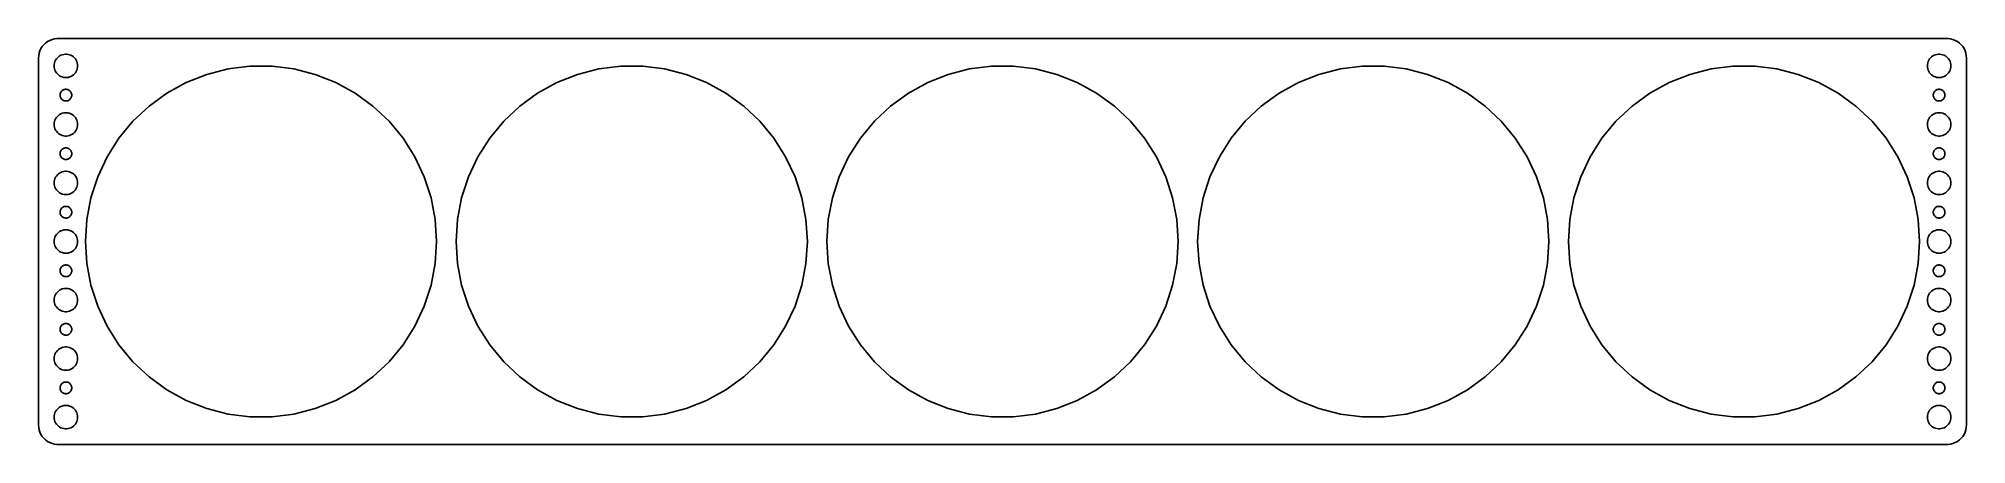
# Model space of a CAD drawing. Header units: metres. Extents: x -247 to 247, y -52 to 52.
import ezdxf

# ---------------------------------------------------------------- set-up
doc = ezdxf.new("R2010")
doc.units = ezdxf.units.M

msp = doc.modelspace()

# ---------------------------------------------------------------- linework, layer by layer
for p, q in [((-246.382, 49.4088), (-246.649, 48.8406)), ((-246.045, 49.9389), (-246.382, 49.4088)), ((-245.645, 50.4227), (-246.045, 49.9389)), ((-245.187, 50.8526), (-245.645, 50.4227)), ((-244.679, 51.2216), (-245.187, 50.8526)), ((-244.129, 51.5241), (-244.679, 51.2216)), ((-243.545, 51.7553), (-244.129, 51.5241)), ((-242.937, 51.9114), (-243.545, 51.7553)), ((-242.314, 51.9901), (-242.937, 51.9114)), ((242.314, 51.9901), (-242.314, 51.9901)), ((242.937, 51.9114), (242.314, 51.9901)), ((243.545, 51.7553), (242.937, 51.9114)), ((244.129, 51.5241), (243.545, 51.7553)), ((244.679, 51.2216), (244.129, 51.5241)), ((245.187, 50.8526), (244.679, 51.2216)), ((245.645, 50.4227), (245.187, 50.8526)), ((246.045, 49.9389), (245.645, 50.4227)), ((246.382, 49.4088), (246.045, 49.9389)), ((246.649, 48.8406), (246.382, 49.4088)), ((-246.961, 47.6267), (-247, 47)), ((-247, 47), (-247, -47)), ((-246.843, 48.2434), (-246.961, 47.6267)), ((-246.649, 48.8406), (-246.843, 48.2434)), ((-243, 45), (-242.976, 45.376)), ((-242.976, 44.624), (-243, 45)), ((-242.976, 45.376), (-242.906, 45.7461)), ((-242.906, 44.2539), (-242.976, 44.624)), ((-242.906, 45.7461), (-242.789, 46.1044)), ((-242.789, 46.1044), (-242.629, 46.4453)), ((-242.629, 46.4453), (-242.427, 46.7634)), ((-242.427, 46.7634), (-242.187, 47.0536)), ((-242.187, 47.0536), (-241.912, 47.3115)), ((-241.912, 47.3115), (-241.607, 47.533)), ((-241.607, 47.533), (-241.277, 47.7145)), ((-241.277, 47.7145), (-240.927, 47.8532)), ((-240.927, 47.8532), (-240.562, 47.9469)), ((-240.562, 47.9469), (-240.188, 47.9941)), ((-240.188, 47.9941), (-239.812, 47.9941)), ((-239.812, 47.9941), (-239.438, 47.9469)), ((-239.438, 47.9469), (-239.073, 47.8532)), ((-239.073, 47.8532), (-238.723, 47.7145)), ((-238.723, 47.7145), (-238.393, 47.533)), ((-238.393, 47.533), (-238.088, 47.3115)), ((-238.088, 47.3115), (-237.813, 47.0536)), ((-237.813, 47.0536), (-237.573, 46.7634)), ((-237.573, 46.7634), (-237.371, 46.4453)), ((-237.371, 46.4453), (-237.211, 46.1044)), ((-237.211, 46.1044), (-237.094, 45.7461)), ((-237.094, 45.7461), (-237.024, 45.376)), ((-237.024, 44.624), (-237.094, 44.2539)), ((-237.024, 45.376), (-237, 45)), ((-237, 45), (-237.024, 44.624)), ((-198.432, 44.2029), (-192.826, 44.9112)), ((-192.826, 44.9112), (-187.174, 44.9112)), ((-187.174, 44.9112), (-181.568, 44.2029)), ((-103.432, 44.2029), (-97.8256, 44.9112)), ((-97.8256, 44.9112), (-92.1744, 44.9112)), ((-92.1744, 44.9112), (-86.5678, 44.2029)), ((-8.43214, 44.2029), (-2.82556, 44.9112)), ((-2.82556, 44.9112), (2.82556, 44.9112)), ((2.82556, 44.9112), (8.43214, 44.2029)), ((86.5678, 44.2029), (92.1744, 44.9112)), ((92.1744, 44.9112), (97.8256, 44.9112)), ((97.8256, 44.9112), (103.432, 44.2029)), ((181.568, 44.2029), (187.174, 44.9112)), ((187.174, 44.9112), (192.826, 44.9112)), ((192.826, 44.9112), (198.432, 44.2029)), ((237, 45), (237.024, 45.376)), ((237.024, 44.624), (237, 45)), ((237.024, 45.376), (237.094, 45.7461)), ((237.094, 44.2539), (237.024, 44.624)), ((237.094, 45.7461), (237.211, 46.1044)), ((237.211, 46.1044), (237.371, 46.4453)), ((237.371, 46.4453), (237.573, 46.7634)), ((237.573, 46.7634), (237.813, 47.0536)), ((237.813, 47.0536), (238.088, 47.3115)), ((238.088, 47.3115), (238.393, 47.533)), ((238.393, 47.533), (238.723, 47.7145)), ((238.723, 47.7145), (239.073, 47.8532)), ((239.073, 47.8532), (239.438, 47.9469)), ((239.438, 47.9469), (239.812, 47.9941)), ((239.812, 47.9941), (240.188, 47.9941)), ((240.188, 47.9941), (240.562, 47.9469)), ((240.562, 47.9469), (240.927, 47.8532)), ((240.927, 47.8532), (241.277, 47.7145)), ((241.277, 47.7145), (241.607, 47.533)), ((241.607, 47.533), (241.912, 47.3115)), ((241.912, 47.3115), (242.187, 47.0536)), ((242.187, 47.0536), (242.427, 46.7634)), ((242.427, 46.7634), (242.629, 46.4453)), ((242.629, 46.4453), (242.789, 46.1044)), ((242.789, 46.1044), (242.906, 45.7461)), ((242.906, 45.7461), (242.976, 45.376)), ((242.976, 44.624), (242.906, 44.2539)), ((242.976, 45.376), (243, 45)), ((243, 45), (242.976, 44.624)), ((246.843, 48.2434), (246.649, 48.8406)), ((246.961, 47.6267), (246.843, 48.2434)), ((247, 47), (246.961, 47.6267)), ((247, -47), (247, 47)), ((-242.789, 43.8956), (-242.906, 44.2539)), ((-242.629, 43.5547), (-242.789, 43.8956)), ((-242.427, 43.2366), (-242.629, 43.5547)), ((-242.187, 42.9464), (-242.427, 43.2366)), ((-241.912, 42.6885), (-242.187, 42.9464)), ((-241.607, 42.467), (-241.912, 42.6885)), ((-241.277, 42.2855), (-241.607, 42.467)), ((-240.927, 42.1468), (-241.277, 42.2855)), ((-240.562, 42.0531), (-240.927, 42.1468)), ((-240.188, 42.0059), (-240.562, 42.0531)), ((-239.812, 42.0059), (-240.188, 42.0059)), ((-239.438, 42.0531), (-239.812, 42.0059)), ((-239.073, 42.1468), (-239.438, 42.0531)), ((-238.723, 42.2855), (-239.073, 42.1468)), ((-238.393, 42.467), (-238.723, 42.2855)), ((-238.088, 42.6885), (-238.393, 42.467)), ((-237.813, 42.9464), (-238.088, 42.6885)), ((-237.573, 43.2366), (-237.813, 42.9464)), ((-237.371, 43.5547), (-237.573, 43.2366)), ((-237.211, 43.8956), (-237.371, 43.5547)), ((-237.094, 44.2539), (-237.211, 43.8956)), ((-214.112, 37.9948), (-209.16, 40.7172)), ((-209.16, 40.7172), (-203.906, 42.7975)), ((-203.906, 42.7975), (-198.432, 44.2029)), ((-181.568, 44.2029), (-176.094, 42.7975)), ((-176.094, 42.7975), (-170.84, 40.7172)), ((-170.84, 40.7172), (-165.888, 37.9948)), ((-119.112, 37.9948), (-114.16, 40.7172)), ((-114.16, 40.7172), (-108.906, 42.7975)), ((-108.906, 42.7975), (-103.432, 44.2029)), ((-86.5678, 44.2029), (-81.0942, 42.7975)), ((-81.0942, 42.7975), (-75.8399, 40.7172)), ((-75.8399, 40.7172), (-70.8878, 37.9948)), ((-24.1122, 37.9948), (-19.1601, 40.7172)), ((-19.1601, 40.7172), (-13.9058, 42.7975)), ((-13.9058, 42.7975), (-8.43214, 44.2029)), ((8.43214, 44.2029), (13.9058, 42.7975)), ((13.9058, 42.7975), (19.1601, 40.7172)), ((19.1601, 40.7172), (24.1122, 37.9948)), ((70.8878, 37.9948), (75.8399, 40.7172)), ((75.8399, 40.7172), (81.0942, 42.7975)), ((81.0942, 42.7975), (86.5678, 44.2029)), ((103.432, 44.2029), (108.906, 42.7975)), ((108.906, 42.7975), (114.16, 40.7172)), ((114.16, 40.7172), (119.112, 37.9948)), ((165.888, 37.9948), (170.84, 40.7172)), ((170.84, 40.7172), (176.094, 42.7975)), ((176.094, 42.7975), (181.568, 44.2029)), ((198.432, 44.2029), (203.906, 42.7975)), ((203.906, 42.7975), (209.16, 40.7172)), ((209.16, 40.7172), (214.112, 37.9948)), ((237.211, 43.8956), (237.094, 44.2539)), ((237.371, 43.5547), (237.211, 43.8956)), ((237.573, 43.2366), (237.371, 43.5547)), ((237.813, 42.9464), (237.573, 43.2366)), ((238.088, 42.6885), (237.813, 42.9464)), ((238.393, 42.467), (238.088, 42.6885)), ((238.723, 42.2855), (238.393, 42.467)), ((239.073, 42.1468), (238.723, 42.2855)), ((239.438, 42.0531), (239.073, 42.1468)), ((239.812, 42.0059), (239.438, 42.0531)), ((240.188, 42.0059), (239.812, 42.0059)), ((240.562, 42.0531), (240.188, 42.0059)), ((240.927, 42.1468), (240.562, 42.0531)), ((241.277, 42.2855), (240.927, 42.1468)), ((241.607, 42.467), (241.277, 42.2855)), ((241.912, 42.6885), (241.607, 42.467)), ((242.187, 42.9464), (241.912, 42.6885)), ((242.427, 43.2366), (242.187, 42.9464)), ((242.629, 43.5547), (242.427, 43.2366)), ((242.789, 43.8956), (242.629, 43.5547)), ((242.906, 44.2539), (242.789, 43.8956)), ((-241.5, 37.5), (-241.488, 37.688)), ((-241.488, 37.312), (-241.5, 37.5)), ((-241.488, 37.688), (-241.453, 37.873)), ((-241.453, 37.127), (-241.488, 37.312)), ((-241.453, 37.873), (-241.395, 38.0522)), ((-241.395, 36.9478), (-241.453, 37.127)), ((-241.395, 38.0522), (-241.314, 38.2226)), ((-241.314, 36.7774), (-241.395, 36.9478)), ((-241.314, 38.2226), (-241.214, 38.3817)), ((-241.214, 36.6183), (-241.314, 36.7774)), ((-241.214, 38.3817), (-241.093, 38.5268)), ((-241.093, 36.4732), (-241.214, 36.6183)), ((-241.093, 38.5268), (-240.956, 38.6558)), ((-240.956, 36.3442), (-241.093, 36.4732)), ((-240.956, 38.6558), (-240.804, 38.7665)), ((-240.804, 36.2335), (-240.956, 36.3442)), ((-240.804, 38.7665), (-240.639, 38.8572)), ((-240.639, 36.1428), (-240.804, 36.2335)), ((-240.639, 38.8572), (-240.464, 38.9266)), ((-240.464, 36.0734), (-240.639, 36.1428)), ((-240.464, 38.9266), (-240.281, 38.9734)), ((-240.281, 36.0266), (-240.464, 36.0734)), ((-240.281, 38.9734), (-240.094, 38.997)), ((-240.094, 36.003), (-240.281, 36.0266)), ((-240.094, 38.997), (-239.906, 38.997)), ((-239.906, 36.003), (-240.094, 36.003)), ((-239.906, 38.997), (-239.719, 38.9734)), ((-239.719, 36.0266), (-239.906, 36.003)), ((-239.719, 38.9734), (-239.536, 38.9266)), ((-239.536, 36.0734), (-239.719, 36.0266)), ((-239.536, 38.9266), (-239.361, 38.8572)), ((-239.361, 36.1428), (-239.536, 36.0734)), ((-239.361, 38.8572), (-239.196, 38.7665)), ((-239.196, 36.2335), (-239.361, 36.1428)), ((-239.196, 38.7665), (-239.044, 38.6558)), ((-239.044, 36.3442), (-239.196, 36.2335)), ((-239.044, 38.6558), (-238.907, 38.5268)), ((-238.907, 36.4732), (-239.044, 36.3442)), ((-238.907, 38.5268), (-238.786, 38.3817)), ((-238.786, 36.6183), (-238.907, 36.4732)), ((-238.786, 38.3817), (-238.686, 38.2226)), ((-238.686, 36.7774), (-238.786, 36.6183)), ((-238.686, 38.2226), (-238.605, 38.0522)), ((-238.605, 36.9478), (-238.686, 36.7774)), ((-238.605, 38.0522), (-238.547, 37.873)), ((-238.547, 37.127), (-238.605, 36.9478)), ((-238.547, 37.873), (-238.512, 37.688)), ((-238.512, 37.312), (-238.547, 37.127)), ((-238.512, 37.688), (-238.5, 37.5)), ((-238.5, 37.5), (-238.512, 37.312)), ((-222.804, 30.8046), (-218.684, 34.6731)), ((-218.684, 34.6731), (-214.112, 37.9948)), ((-165.888, 37.9948), (-161.316, 34.6731)), ((-161.316, 34.6731), (-157.196, 30.8046)), ((-127.804, 30.8046), (-123.684, 34.6731)), ((-123.684, 34.6731), (-119.112, 37.9948)), ((-70.8878, 37.9948), (-66.3159, 34.6731)), ((-66.3159, 34.6731), (-62.1964, 30.8046)), ((-32.8036, 30.8046), (-28.6841, 34.6731)), ((-28.6841, 34.6731), (-24.1122, 37.9948)), ((24.1122, 37.9948), (28.6841, 34.6731)), ((28.6841, 34.6731), (32.8036, 30.8046)), ((62.1964, 30.8046), (66.3159, 34.6731)), ((66.3159, 34.6731), (70.8878, 37.9948)), ((119.112, 37.9948), (123.684, 34.6731)), ((123.684, 34.6731), (127.804, 30.8046)), ((157.196, 30.8046), (161.316, 34.6731)), ((161.316, 34.6731), (165.888, 37.9948)), ((214.112, 37.9948), (218.684, 34.6731)), ((218.684, 34.6731), (222.804, 30.8046)), ((238.5, 37.5), (238.512, 37.688)), ((238.512, 37.312), (238.5, 37.5)), ((238.512, 37.688), (238.547, 37.873)), ((238.547, 37.127), (238.512, 37.312)), ((238.547, 37.873), (238.605, 38.0522)), ((238.605, 36.9478), (238.547, 37.127)), ((238.605, 38.0522), (238.686, 38.2226)), ((238.686, 36.7774), (238.605, 36.9478)), ((238.686, 38.2226), (238.786, 38.3817)), ((238.786, 36.6183), (238.686, 36.7774)), ((238.786, 38.3817), (238.907, 38.5268)), ((238.907, 36.4732), (238.786, 36.6183)), ((238.907, 38.5268), (239.044, 38.6558)), ((239.044, 36.3442), (238.907, 36.4732)), ((239.044, 38.6558), (239.196, 38.7665)), ((239.196, 36.2335), (239.044, 36.3442)), ((239.196, 38.7665), (239.361, 38.8572)), ((239.361, 36.1428), (239.196, 36.2335)), ((239.361, 38.8572), (239.536, 38.9266)), ((239.536, 36.0734), (239.361, 36.1428)), ((239.536, 38.9266), (239.719, 38.9734)), ((239.719, 36.0266), (239.536, 36.0734)), ((239.719, 38.9734), (239.906, 38.997)), ((239.906, 36.003), (239.719, 36.0266)), ((239.906, 38.997), (240.094, 38.997)), ((240.094, 36.003), (239.906, 36.003)), ((240.094, 38.997), (240.281, 38.9734)), ((240.281, 36.0266), (240.094, 36.003)), ((240.281, 38.9734), (240.464, 38.9266)), ((240.464, 36.0734), (240.281, 36.0266)), ((240.464, 38.9266), (240.639, 38.8572)), ((240.639, 36.1428), (240.464, 36.0734)), ((240.639, 38.8572), (240.804, 38.7665)), ((240.804, 36.2335), (240.639, 36.1428)), ((240.804, 38.7665), (240.956, 38.6558)), ((240.956, 36.3442), (240.804, 36.2335)), ((240.956, 38.6558), (241.093, 38.5268)), ((241.093, 36.4732), (240.956, 36.3442)), ((241.093, 38.5268), (241.214, 38.3817)), ((241.214, 36.6183), (241.093, 36.4732)), ((241.214, 38.3817), (241.314, 38.2226)), ((241.314, 36.7774), (241.214, 36.6183)), ((241.314, 38.2226), (241.395, 38.0522)), ((241.395, 36.9478), (241.314, 36.7774)), ((241.395, 38.0522), (241.453, 37.873)), ((241.453, 37.127), (241.395, 36.9478)), ((241.453, 37.873), (241.488, 37.688)), ((241.488, 37.312), (241.453, 37.127)), ((241.488, 37.688), (241.5, 37.5)), ((241.5, 37.5), (241.488, 37.312)), ((-243, 30), (-242.976, 30.376)), ((-242.976, 29.624), (-243, 30)), ((-242.976, 30.376), (-242.906, 30.7461)), ((-242.906, 30.7461), (-242.789, 31.1044)), ((-242.789, 31.1044), (-242.629, 31.4453)), ((-242.629, 31.4453), (-242.427, 31.7634)), ((-242.427, 31.7634), (-242.187, 32.0536)), ((-242.187, 32.0536), (-241.912, 32.3115)), ((-241.912, 32.3115), (-241.607, 32.533)), ((-241.607, 32.533), (-241.277, 32.7145)), ((-241.277, 32.7145), (-240.927, 32.8532)), ((-240.927, 32.8532), (-240.562, 32.9469)), ((-240.562, 32.9469), (-240.188, 32.9941)), ((-240.188, 32.9941), (-239.812, 32.9941)), ((-239.812, 32.9941), (-239.438, 32.9469)), ((-239.438, 32.9469), (-239.073, 32.8532)), ((-239.073, 32.8532), (-238.723, 32.7145)), ((-238.723, 32.7145), (-238.393, 32.533)), ((-238.393, 32.533), (-238.088, 32.3115)), ((-238.088, 32.3115), (-237.813, 32.0536)), ((-237.813, 32.0536), (-237.573, 31.7634)), ((-237.573, 31.7634), (-237.371, 31.4453)), ((-237.371, 31.4453), (-237.211, 31.1044)), ((-237.211, 31.1044), (-237.094, 30.7461)), ((-237.094, 30.7461), (-237.024, 30.376)), ((-237.024, 30.376), (-237, 30)), ((-237, 30), (-237.024, 29.624)), ((-226.406, 26.4503), (-222.804, 30.8046)), ((-157.196, 30.8046), (-153.594, 26.4503)), ((-131.406, 26.4503), (-127.804, 30.8046)), ((-62.1964, 30.8046), (-58.5942, 26.4503)), ((-36.4058, 26.4503), (-32.8036, 30.8046)), ((32.8036, 30.8046), (36.4058, 26.4503)), ((58.5942, 26.4503), (62.1964, 30.8046)), ((127.804, 30.8046), (131.406, 26.4503)), ((153.594, 26.4503), (157.196, 30.8046)), ((222.804, 30.8046), (226.406, 26.4503)), ((237, 30), (237.024, 30.376)), ((237.024, 29.624), (237, 30)), ((237.024, 30.376), (237.094, 30.7461)), ((237.094, 30.7461), (237.211, 31.1044)), ((237.211, 31.1044), (237.371, 31.4453)), ((237.371, 31.4453), (237.573, 31.7634)), ((237.573, 31.7634), (237.813, 32.0536)), ((237.813, 32.0536), (238.088, 32.3115)), ((238.088, 32.3115), (238.393, 32.533)), ((238.393, 32.533), (238.723, 32.7145)), ((238.723, 32.7145), (239.073, 32.8532)), ((239.073, 32.8532), (239.438, 32.9469)), ((239.438, 32.9469), (239.812, 32.9941)), ((239.812, 32.9941), (240.188, 32.9941)), ((240.188, 32.9941), (240.562, 32.9469)), ((240.562, 32.9469), (240.927, 32.8532)), ((240.927, 32.8532), (241.277, 32.7145)), ((241.277, 32.7145), (241.607, 32.533)), ((241.607, 32.533), (241.912, 32.3115)), ((241.912, 32.3115), (242.187, 32.0536)), ((242.187, 32.0536), (242.427, 31.7634)), ((242.427, 31.7634), (242.629, 31.4453)), ((242.629, 31.4453), (242.789, 31.1044)), ((242.789, 31.1044), (242.906, 30.7461)), ((242.906, 30.7461), (242.976, 30.376)), ((242.976, 30.376), (243, 30)), ((243, 30), (242.976, 29.624)), ((-242.906, 29.2539), (-242.976, 29.624)), ((-242.789, 28.8956), (-242.906, 29.2539)), ((-242.629, 28.5547), (-242.789, 28.8956)), ((-242.427, 28.2366), (-242.629, 28.5547)), ((-242.187, 27.9464), (-242.427, 28.2366)), ((-241.912, 27.6884), (-242.187, 27.9464)), ((-241.607, 27.467), (-241.912, 27.6884)), ((-241.277, 27.2855), (-241.607, 27.467)), ((-240.927, 27.1468), (-241.277, 27.2855)), ((-240.562, 27.0531), (-240.927, 27.1468)), ((-240.188, 27.0059), (-240.562, 27.0531)), ((-239.812, 27.0059), (-240.188, 27.0059)), ((-239.438, 27.0531), (-239.812, 27.0059)), ((-239.073, 27.1468), (-239.438, 27.0531)), ((-238.723, 27.2855), (-239.073, 27.1468)), ((-238.393, 27.467), (-238.723, 27.2855)), ((-238.088, 27.6884), (-238.393, 27.467)), ((-237.813, 27.9464), (-238.088, 27.6884)), ((-237.573, 28.2366), (-237.813, 27.9464)), ((-237.371, 28.5547), (-237.573, 28.2366)), ((-237.211, 28.8956), (-237.371, 28.5547)), ((-237.094, 29.2539), (-237.211, 28.8956)), ((-237.024, 29.624), (-237.094, 29.2539)), ((-229.434, 21.6789), (-226.406, 26.4503)), ((-153.594, 26.4503), (-150.566, 21.6789)), ((-134.434, 21.6789), (-131.406, 26.4503)), ((-58.5942, 26.4503), (-55.5662, 21.6789)), ((-39.4338, 21.6789), (-36.4058, 26.4503)), ((36.4058, 26.4503), (39.4338, 21.6789)), ((55.5662, 21.6789), (58.5942, 26.4503)), ((131.406, 26.4503), (134.434, 21.6789)), ((150.566, 21.6789), (153.594, 26.4503)), ((226.406, 26.4503), (229.434, 21.6789)), ((237.094, 29.2539), (237.024, 29.624)), ((237.211, 28.8956), (237.094, 29.2539)), ((237.371, 28.5547), (237.211, 28.8956)), ((237.573, 28.2366), (237.371, 28.5547)), ((237.813, 27.9464), (237.573, 28.2366)), ((238.088, 27.6884), (237.813, 27.9464)), ((238.393, 27.467), (238.088, 27.6884)), ((238.723, 27.2855), (238.393, 27.467)), ((239.073, 27.1468), (238.723, 27.2855)), ((239.438, 27.0531), (239.073, 27.1468)), ((239.812, 27.0059), (239.438, 27.0531)), ((240.188, 27.0059), (239.812, 27.0059)), ((240.562, 27.0531), (240.188, 27.0059)), ((240.927, 27.1468), (240.562, 27.0531)), ((241.277, 27.2855), (240.927, 27.1468)), ((241.607, 27.467), (241.277, 27.2855)), ((241.912, 27.6884), (241.607, 27.467)), ((242.187, 27.9464), (241.912, 27.6884)), ((242.427, 28.2366), (242.187, 27.9464)), ((242.629, 28.5547), (242.427, 28.2366)), ((242.789, 28.8956), (242.629, 28.5547)), ((242.906, 29.2539), (242.789, 28.8956)), ((242.976, 29.624), (242.906, 29.2539)), ((-241.5, 22.5), (-241.488, 22.688)), ((-241.488, 22.312), (-241.5, 22.5)), ((-241.488, 22.688), (-241.453, 22.873)), ((-241.453, 22.127), (-241.488, 22.312)), ((-241.453, 22.873), (-241.395, 23.0522)), ((-241.395, 21.9478), (-241.453, 22.127)), ((-241.395, 23.0522), (-241.314, 23.2226)), ((-241.314, 21.7774), (-241.395, 21.9478)), ((-241.314, 23.2226), (-241.214, 23.3817)), ((-241.214, 21.6183), (-241.314, 21.7774)), ((-241.214, 23.3817), (-241.093, 23.5268)), ((-241.093, 21.4732), (-241.214, 21.6183)), ((-241.093, 23.5268), (-240.956, 23.6558)), ((-240.956, 21.3442), (-241.093, 21.4732)), ((-240.956, 23.6558), (-240.804, 23.7665)), ((-240.804, 21.2335), (-240.956, 21.3442)), ((-240.804, 23.7665), (-240.639, 23.8572)), ((-240.639, 21.1427), (-240.804, 21.2335)), ((-240.639, 23.8572), (-240.464, 23.9266)), ((-240.464, 21.0734), (-240.639, 21.1427)), ((-240.464, 23.9266), (-240.281, 23.9734)), ((-240.281, 21.0266), (-240.464, 21.0734)), ((-240.281, 23.9734), (-240.094, 23.997)), ((-240.094, 21.003), (-240.281, 21.0266)), ((-240.094, 23.997), (-239.906, 23.997)), ((-239.906, 21.003), (-240.094, 21.003)), ((-239.906, 23.997), (-239.719, 23.9734)), ((-239.719, 21.0266), (-239.906, 21.003)), ((-239.719, 23.9734), (-239.536, 23.9266)), ((-239.536, 21.0734), (-239.719, 21.0266)), ((-239.536, 23.9266), (-239.361, 23.8572)), ((-239.361, 21.1427), (-239.536, 21.0734)), ((-239.361, 23.8572), (-239.196, 23.7665)), ((-239.196, 21.2335), (-239.361, 21.1427)), ((-239.196, 23.7665), (-239.044, 23.6558)), ((-239.044, 21.3442), (-239.196, 21.2335)), ((-239.044, 23.6558), (-238.907, 23.5268)), ((-238.907, 21.4732), (-239.044, 21.3442)), ((-238.907, 23.5268), (-238.786, 23.3817)), ((-238.786, 21.6183), (-238.907, 21.4732)), ((-238.786, 23.3817), (-238.686, 23.2226)), ((-238.686, 21.7774), (-238.786, 21.6183)), ((-238.686, 23.2226), (-238.605, 23.0522)), ((-238.605, 21.9478), (-238.686, 21.7774)), ((-238.605, 23.0522), (-238.547, 22.873)), ((-238.547, 22.127), (-238.605, 21.9478)), ((-238.547, 22.873), (-238.512, 22.688)), ((-238.512, 22.312), (-238.547, 22.127)), ((-238.512, 22.688), (-238.5, 22.5)), ((-238.5, 22.5), (-238.512, 22.312)), ((-231.84, 16.5656), (-229.434, 21.6789)), ((-150.566, 21.6789), (-148.16, 16.5656)), ((-136.84, 16.5656), (-134.434, 21.6789)), ((-55.5662, 21.6789), (-53.16, 16.5656)), ((-41.8399, 16.5656), (-39.4338, 21.6789)), ((39.4338, 21.6789), (41.8399, 16.5656)), ((53.16, 16.5656), (55.5662, 21.6789)), ((134.434, 21.6789), (136.84, 16.5656)), ((148.16, 16.5656), (150.566, 21.6789)), ((229.434, 21.6789), (231.84, 16.5656)), ((238.5, 22.5), (238.512, 22.688)), ((238.512, 22.312), (238.5, 22.5)), ((238.512, 22.688), (238.547, 22.873)), ((238.547, 22.127), (238.512, 22.312)), ((238.547, 22.873), (238.605, 23.0522)), ((238.605, 21.9478), (238.547, 22.127)), ((238.605, 23.0522), (238.686, 23.2226)), ((238.686, 21.7774), (238.605, 21.9478)), ((238.686, 23.2226), (238.786, 23.3817)), ((238.786, 21.6183), (238.686, 21.7774)), ((238.786, 23.3817), (238.907, 23.5268)), ((238.907, 21.4732), (238.786, 21.6183)), ((238.907, 23.5268), (239.044, 23.6558)), ((239.044, 21.3442), (238.907, 21.4732)), ((239.044, 23.6558), (239.196, 23.7665)), ((239.196, 21.2335), (239.044, 21.3442)), ((239.196, 23.7665), (239.361, 23.8572)), ((239.361, 21.1427), (239.196, 21.2335)), ((239.361, 23.8572), (239.536, 23.9266)), ((239.536, 21.0734), (239.361, 21.1427)), ((239.536, 23.9266), (239.719, 23.9734)), ((239.719, 21.0266), (239.536, 21.0734)), ((239.719, 23.9734), (239.906, 23.997)), ((239.906, 21.003), (239.719, 21.0266)), ((239.906, 23.997), (240.094, 23.997)), ((240.094, 21.003), (239.906, 21.003)), ((240.094, 23.997), (240.281, 23.9734)), ((240.281, 21.0266), (240.094, 21.003)), ((240.281, 23.9734), (240.464, 23.9266)), ((240.464, 21.0734), (240.281, 21.0266)), ((240.464, 23.9266), (240.639, 23.8572)), ((240.639, 21.1427), (240.464, 21.0734)), ((240.639, 23.8572), (240.804, 23.7665)), ((240.804, 21.2335), (240.639, 21.1427)), ((240.804, 23.7665), (240.956, 23.6558)), ((240.956, 21.3442), (240.804, 21.2335)), ((240.956, 23.6558), (241.093, 23.5268)), ((241.093, 21.4732), (240.956, 21.3442)), ((241.093, 23.5268), (241.214, 23.3817)), ((241.214, 21.6183), (241.093, 21.4732)), ((241.214, 23.3817), (241.314, 23.2226)), ((241.314, 21.7774), (241.214, 21.6183)), ((241.314, 23.2226), (241.395, 23.0522)), ((241.395, 21.9478), (241.314, 21.7774)), ((241.395, 23.0522), (241.453, 22.873)), ((241.453, 22.127), (241.395, 21.9478)), ((241.453, 22.873), (241.488, 22.688)), ((241.488, 22.312), (241.453, 22.127)), ((241.488, 22.688), (241.5, 22.5)), ((241.5, 22.5), (241.488, 22.312)), ((-243, 15), (-242.976, 15.376)), ((-242.976, 14.624), (-243, 15)), ((-242.976, 15.376), (-242.906, 15.7461)), ((-242.906, 15.7461), (-242.789, 16.1044)), ((-242.789, 16.1044), (-242.629, 16.4453)), ((-242.629, 16.4453), (-242.427, 16.7634)), ((-242.427, 16.7634), (-242.187, 17.0536)), ((-242.187, 17.0536), (-241.912, 17.3115)), ((-241.912, 17.3115), (-241.607, 17.533)), ((-241.607, 17.533), (-241.277, 17.7145)), ((-241.277, 17.7145), (-240.927, 17.8532)), ((-240.927, 17.8532), (-240.562, 17.9469)), ((-240.562, 17.9469), (-240.188, 17.9941)), ((-240.188, 17.9941), (-239.812, 17.9941)), ((-239.812, 17.9941), (-239.438, 17.9469)), ((-239.438, 17.9469), (-239.073, 17.8532)), ((-239.073, 17.8532), (-238.723, 17.7145)), ((-238.723, 17.7145), (-238.393, 17.533)), ((-238.393, 17.533), (-238.088, 17.3115)), ((-238.088, 17.3115), (-237.813, 17.0536)), ((-237.813, 17.0536), (-237.573, 16.7634)), ((-237.573, 16.7634), (-237.371, 16.4453)), ((-237.371, 16.4453), (-237.211, 16.1044)), ((-237.211, 16.1044), (-237.094, 15.7461)), ((-237.094, 15.7461), (-237.024, 15.376)), ((-237.024, 15.376), (-237, 15)), ((-237, 15), (-237.024, 14.624)), ((-233.586, 11.191), (-231.84, 16.5656)), ((-148.16, 16.5656), (-146.414, 11.191)), ((-138.586, 11.191), (-136.84, 16.5656)), ((-53.16, 16.5656), (-51.4138, 11.191)), ((-43.5862, 11.191), (-41.8399, 16.5656)), ((41.8399, 16.5656), (43.5862, 11.191)), ((51.4138, 11.191), (53.16, 16.5656)), ((136.84, 16.5656), (138.586, 11.191)), ((146.414, 11.191), (148.16, 16.5656)), ((231.84, 16.5656), (233.586, 11.191)), ((237, 15), (237.024, 15.376)), ((237.024, 14.624), (237, 15)), ((237.024, 15.376), (237.094, 15.7461)), ((237.094, 15.7461), (237.211, 16.1044)), ((237.211, 16.1044), (237.371, 16.4453)), ((237.371, 16.4453), (237.573, 16.7634)), ((237.573, 16.7634), (237.813, 17.0536)), ((237.813, 17.0536), (238.088, 17.3115)), ((238.088, 17.3115), (238.393, 17.533)), ((238.393, 17.533), (238.723, 17.7145)), ((238.723, 17.7145), (239.073, 17.8532)), ((239.073, 17.8532), (239.438, 17.9469)), ((239.438, 17.9469), (239.812, 17.9941)), ((239.812, 17.9941), (240.188, 17.9941)), ((240.188, 17.9941), (240.562, 17.9469)), ((240.562, 17.9469), (240.927, 17.8532)), ((240.927, 17.8532), (241.277, 17.7145)), ((241.277, 17.7145), (241.607, 17.533)), ((241.607, 17.533), (241.912, 17.3115)), ((241.912, 17.3115), (242.187, 17.0536)), ((242.187, 17.0536), (242.427, 16.7634)), ((242.427, 16.7634), (242.629, 16.4453)), ((242.629, 16.4453), (242.789, 16.1044)), ((242.789, 16.1044), (242.906, 15.7461)), ((242.906, 15.7461), (242.976, 15.376)), ((242.976, 15.376), (243, 15)), ((243, 15), (242.976, 14.624)), ((-242.906, 14.2539), (-242.976, 14.624)), ((-242.789, 13.8956), (-242.906, 14.2539)), ((-242.629, 13.5547), (-242.789, 13.8956)), ((-242.427, 13.2366), (-242.629, 13.5547)), ((-242.187, 12.9464), (-242.427, 13.2366)), ((-241.912, 12.6884), (-242.187, 12.9464)), ((-241.607, 12.467), (-241.912, 12.6884)), ((-241.277, 12.2855), (-241.607, 12.467)), ((-240.927, 12.1468), (-241.277, 12.2855)), ((-240.562, 12.0531), (-240.927, 12.1468)), ((-240.188, 12.0059), (-240.562, 12.0531)), ((-239.812, 12.0059), (-240.188, 12.0059)), ((-239.438, 12.0531), (-239.812, 12.0059)), ((-239.073, 12.1468), (-239.438, 12.0531)), ((-238.723, 12.2855), (-239.073, 12.1468)), ((-238.393, 12.467), (-238.723, 12.2855)), ((-238.088, 12.6884), (-238.393, 12.467)), ((-237.813, 12.9464), (-238.088, 12.6884)), ((-237.573, 13.2366), (-237.813, 12.9464)), ((-237.371, 13.5547), (-237.573, 13.2366)), ((-237.211, 13.8956), (-237.371, 13.5547)), ((-237.094, 14.2539), (-237.211, 13.8956)), ((-237.024, 14.624), (-237.094, 14.2539)), ((-234.645, 5.63998), (-233.586, 11.191)), ((-146.414, 11.191), (-145.355, 5.63998)), ((-139.645, 5.63998), (-138.586, 11.191)), ((-51.4138, 11.191), (-50.3548, 5.63998)), ((-44.6452, 5.63998), (-43.5862, 11.191)), ((43.5862, 11.191), (44.6452, 5.63998)), ((50.3548, 5.63998), (51.4138, 11.191)), ((138.586, 11.191), (139.645, 5.63998)), ((145.355, 5.63998), (146.414, 11.191)), ((233.586, 11.191), (234.645, 5.63998)), ((237.094, 14.2539), (237.024, 14.624)), ((237.211, 13.8956), (237.094, 14.2539)), ((237.371, 13.5547), (237.211, 13.8956)), ((237.573, 13.2366), (237.371, 13.5547)), ((237.813, 12.9464), (237.573, 13.2366)), ((238.088, 12.6884), (237.813, 12.9464)), ((238.393, 12.467), (238.088, 12.6884)), ((238.723, 12.2855), (238.393, 12.467)), ((239.073, 12.1468), (238.723, 12.2855)), ((239.438, 12.0531), (239.073, 12.1468)), ((239.812, 12.0059), (239.438, 12.0531)), ((240.188, 12.0059), (239.812, 12.0059)), ((240.562, 12.0531), (240.188, 12.0059)), ((240.927, 12.1468), (240.562, 12.0531)), ((241.277, 12.2855), (240.927, 12.1468)), ((241.607, 12.467), (241.277, 12.2855)), ((241.912, 12.6884), (241.607, 12.467)), ((242.187, 12.9464), (241.912, 12.6884)), ((242.427, 13.2366), (242.187, 12.9464)), ((242.629, 13.5547), (242.427, 13.2366)), ((242.789, 13.8956), (242.629, 13.5547)), ((242.906, 14.2539), (242.789, 13.8956)), ((242.976, 14.624), (242.906, 14.2539)), ((-241.5, 7.5), (-241.488, 7.68799)), ((-241.488, 7.312), (-241.5, 7.5)), ((-241.488, 7.68799), (-241.453, 7.87303)), ((-241.453, 7.12695), (-241.488, 7.312)), ((-241.453, 7.87303), (-241.395, 8.05219)), ((-241.395, 6.9478), (-241.453, 7.12695)), ((-241.395, 8.05219), (-241.314, 8.22263)), ((-241.314, 6.77736), (-241.395, 6.9478)), ((-241.314, 8.22263), (-241.214, 8.38167)), ((-241.214, 6.61832), (-241.314, 6.77736)), ((-241.214, 8.38167), (-241.093, 8.52681)), ((-241.093, 6.47318), (-241.214, 6.61832)), ((-241.093, 8.52681), (-240.956, 8.65576)), ((-240.956, 6.34422), (-241.093, 6.47318)), ((-240.956, 8.65576), (-240.804, 8.76648)), ((-240.804, 6.23351), (-240.956, 6.34422)), ((-240.804, 8.76648), (-240.639, 8.85724)), ((-240.639, 6.14275), (-240.804, 6.23351)), ((-240.639, 8.85724), (-240.464, 8.92657)), ((-240.464, 6.07341), (-240.639, 6.14275)), ((-240.464, 8.92657), (-240.281, 8.97342)), ((-240.281, 6.02657), (-240.464, 6.07341)), ((-240.281, 8.97342), (-240.094, 8.99704)), ((-240.094, 6.00294), (-240.281, 6.02657)), ((-240.094, 8.99704), (-239.906, 8.99704)), ((-239.906, 6.00294), (-240.094, 6.00294)), ((-239.906, 8.99704), (-239.719, 8.97342)), ((-239.719, 6.02657), (-239.906, 6.00294)), ((-239.719, 8.97342), (-239.536, 8.92657)), ((-239.536, 6.07341), (-239.719, 6.02657)), ((-239.536, 8.92657), (-239.361, 8.85724)), ((-239.361, 6.14275), (-239.536, 6.07341)), ((-239.361, 8.85724), (-239.196, 8.76648)), ((-239.196, 6.23351), (-239.361, 6.14275)), ((-239.196, 8.76648), (-239.044, 8.65576)), ((-239.044, 6.34422), (-239.196, 6.23351)), ((-239.044, 8.65576), (-238.907, 8.52681)), ((-238.907, 6.47318), (-239.044, 6.34422)), ((-238.907, 8.52681), (-238.786, 8.38167)), ((-238.786, 6.61832), (-238.907, 6.47318)), ((-238.786, 8.38167), (-238.686, 8.22263)), ((-238.686, 6.77736), (-238.786, 6.61832)), ((-238.686, 8.22263), (-238.605, 8.05219)), ((-238.605, 6.9478), (-238.686, 6.77736)), ((-238.605, 8.05219), (-238.547, 7.87303)), ((-238.547, 7.12695), (-238.605, 6.9478)), ((-238.547, 7.87303), (-238.512, 7.68799)), ((-238.512, 7.312), (-238.547, 7.12695)), ((-238.512, 7.68799), (-238.5, 7.5)), ((-238.5, 7.5), (-238.512, 7.312)), ((-235, 0), (-234.645, 5.63998)), ((-145.355, 5.63998), (-145, 0)), ((-140, 0), (-139.645, 5.63998)), ((-50.3548, 5.63998), (-50, 0)), ((-45, 0), (-44.6452, 5.63998)), ((44.6452, 5.63998), (45, 0)), ((50, 0), (50.3548, 5.63998)), ((139.645, 5.63998), (140, 0)), ((145, 0), (145.355, 5.63998)), ((234.645, 5.63998), (235, 0)), ((238.5, 7.5), (238.512, 7.68799)), ((238.512, 7.312), (238.5, 7.5)), ((238.512, 7.68799), (238.547, 7.87303)), ((238.547, 7.12695), (238.512, 7.312)), ((238.547, 7.87303), (238.605, 8.05219)), ((238.605, 6.9478), (238.547, 7.12695)), ((238.605, 8.05219), (238.686, 8.22263)), ((238.686, 6.77736), (238.605, 6.9478)), ((238.686, 8.22263), (238.786, 8.38167)), ((238.786, 6.61832), (238.686, 6.77736)), ((238.786, 8.38167), (238.907, 8.52681)), ((238.907, 6.47318), (238.786, 6.61832)), ((238.907, 8.52681), (239.044, 8.65576)), ((239.044, 6.34422), (238.907, 6.47318)), ((239.044, 8.65576), (239.196, 8.76648)), ((239.196, 6.23351), (239.044, 6.34422)), ((239.196, 8.76648), (239.361, 8.85724)), ((239.361, 6.14275), (239.196, 6.23351)), ((239.361, 8.85724), (239.536, 8.92657)), ((239.536, 6.07341), (239.361, 6.14275)), ((239.536, 8.92657), (239.719, 8.97342)), ((239.719, 6.02657), (239.536, 6.07341)), ((239.719, 8.97342), (239.906, 8.99704)), ((239.906, 6.00294), (239.719, 6.02657)), ((239.906, 8.99704), (240.094, 8.99704)), ((240.094, 6.00294), (239.906, 6.00294)), ((240.094, 8.99704), (240.281, 8.97342)), ((240.281, 6.02657), (240.094, 6.00294)), ((240.281, 8.97342), (240.464, 8.92657)), ((240.464, 6.07341), (240.281, 6.02657)), ((240.464, 8.92657), (240.639, 8.85724)), ((240.639, 6.14275), (240.464, 6.07341)), ((240.639, 8.85724), (240.804, 8.76648)), ((240.804, 6.23351), (240.639, 6.14275)), ((240.804, 8.76648), (240.956, 8.65576)), ((240.956, 6.34422), (240.804, 6.23351)), ((240.956, 8.65576), (241.093, 8.52681)), ((241.093, 6.47318), (240.956, 6.34422)), ((241.093, 8.52681), (241.214, 8.38167)), ((241.214, 6.61832), (241.093, 6.47318)), ((241.214, 8.38167), (241.314, 8.22263)), ((241.314, 6.77736), (241.214, 6.61832)), ((241.314, 8.22263), (241.395, 8.05219)), ((241.395, 6.9478), (241.314, 6.77736)), ((241.395, 8.05219), (241.453, 7.87303)), ((241.453, 7.12695), (241.395, 6.9478)), ((241.453, 7.87303), (241.488, 7.68799)), ((241.488, 7.312), (241.453, 7.12695)), ((241.488, 7.68799), (241.5, 7.5)), ((241.5, 7.5), (241.488, 7.312)), ((-243, 0), (-242.976, 0.37599)), ((-242.976, -0.37599), (-243, 0)), ((-242.976, 0.37599), (-242.906, 0.74606)), ((-242.906, 0.74606), (-242.789, 1.10437)), ((-242.789, 1.10437), (-242.629, 1.44525)), ((-242.629, 1.44525), (-242.427, 1.76335)), ((-242.427, 1.76335), (-242.187, 2.05363)), ((-242.187, 2.05363), (-241.912, 2.31154)), ((-241.912, 2.31154), (-241.607, 2.53297)), ((-241.607, 2.53297), (-241.277, 2.71448)), ((-241.277, 2.71448), (-240.927, 2.85316)), ((-240.927, 2.85316), (-240.562, 2.94685)), ((-240.562, 2.94685), (-240.188, 2.99408)), ((-240.188, 2.99408), (-239.812, 2.99408)), ((-239.812, 2.99408), (-239.438, 2.94685)), ((-239.438, 2.94685), (-239.073, 2.85316)), ((-239.073, 2.85316), (-238.723, 2.71448)), ((-238.723, 2.71448), (-238.393, 2.53297)), ((-238.393, 2.53297), (-238.088, 2.31154)), ((-238.088, 2.31154), (-237.813, 2.05363)), ((-237.813, 2.05363), (-237.573, 1.76335)), ((-237.573, 1.76335), (-237.371, 1.44525)), ((-237.371, 1.44525), (-237.211, 1.10437)), ((-237.211, 1.10437), (-237.094, 0.74606)), ((-237.094, 0.74606), (-237.024, 0.37599)), ((-237.024, 0.37599), (-237, 0)), ((-237, 0), (-237.024, -0.37599)), ((-234.645, -5.63998), (-235, 0)), ((-145, 0), (-145.355, -5.63998)), ((-139.645, -5.63998), (-140, 0)), ((-50, 0), (-50.3548, -5.63998)), ((-44.6452, -5.63998), (-45, 0)), ((45, 0), (44.6452, -5.63998)), ((50.3548, -5.63998), (50, 0)), ((140, 0), (139.645, -5.63998)), ((145.355, -5.63998), (145, 0)), ((235, 0), (234.645, -5.63998)), ((237, 0), (237.024, 0.37599)), ((237.024, -0.37599), (237, 0)), ((237.024, 0.37599), (237.094, 0.74606)), ((237.094, 0.74606), (237.211, 1.10437)), ((237.211, 1.10437), (237.371, 1.44525)), ((237.371, 1.44525), (237.573, 1.76335)), ((237.573, 1.76335), (237.813, 2.05363)), ((237.813, 2.05363), (238.088, 2.31154)), ((238.088, 2.31154), (238.393, 2.53297)), ((238.393, 2.53297), (238.723, 2.71448)), ((238.723, 2.71448), (239.073, 2.85316)), ((239.073, 2.85316), (239.438, 2.94685)), ((239.438, 2.94685), (239.812, 2.99408)), ((239.812, 2.99408), (240.188, 2.99408)), ((240.188, 2.99408), (240.562, 2.94685)), ((240.562, 2.94685), (240.927, 2.85316)), ((240.927, 2.85316), (241.277, 2.71448)), ((241.277, 2.71448), (241.607, 2.53297)), ((241.607, 2.53297), (241.912, 2.31154)), ((241.912, 2.31154), (242.187, 2.05363)), ((242.187, 2.05363), (242.427, 1.76335)), ((242.427, 1.76335), (242.629, 1.44525)), ((242.629, 1.44525), (242.789, 1.10437)), ((242.789, 1.10437), (242.906, 0.74606)), ((242.906, 0.74606), (242.976, 0.37599)), ((242.976, 0.37599), (243, 0)), ((243, 0), (242.976, -0.37599)), ((-242.906, -0.74606), (-242.976, -0.37599)), ((-242.789, -1.10437), (-242.906, -0.74606)), ((-242.629, -1.44525), (-242.789, -1.10437)), ((-242.427, -1.76335), (-242.629, -1.44525)), ((-242.187, -2.05363), (-242.427, -1.76335)), ((-241.912, -2.31154), (-242.187, -2.05363)), ((-241.607, -2.53297), (-241.912, -2.31154)), ((-241.277, -2.71448), (-241.607, -2.53297)), ((-240.927, -2.85316), (-241.277, -2.71448)), ((-240.562, -2.94685), (-240.927, -2.85316)), ((-240.188, -2.99408), (-240.562, -2.94685)), ((-239.812, -2.99408), (-240.188, -2.99408)), ((-239.438, -2.94685), (-239.812, -2.99408)), ((-239.073, -2.85316), (-239.438, -2.94685)), ((-238.723, -2.71448), (-239.073, -2.85316)), ((-238.393, -2.53297), (-238.723, -2.71448)), ((-238.088, -2.31154), (-238.393, -2.53297)), ((-237.813, -2.05363), (-238.088, -2.31154)), ((-237.573, -1.76335), (-237.813, -2.05363)), ((-237.371, -1.44525), (-237.573, -1.76335)), ((-237.211, -1.10437), (-237.371, -1.44525)), ((-237.094, -0.74606), (-237.211, -1.10437)), ((-237.024, -0.37599), (-237.094, -0.74606)), ((237.094, -0.74606), (237.024, -0.37599)), ((237.211, -1.10437), (237.094, -0.74606)), ((237.371, -1.44525), (237.211, -1.10437)), ((237.573, -1.76335), (237.371, -1.44525)), ((237.813, -2.05363), (237.573, -1.76335)), ((238.088, -2.31154), (237.813, -2.05363)), ((238.393, -2.53297), (238.088, -2.31154)), ((238.723, -2.71448), (238.393, -2.53297)), ((239.073, -2.85316), (238.723, -2.71448)), ((239.438, -2.94685), (239.073, -2.85316)), ((239.812, -2.99408), (239.438, -2.94685)), ((240.188, -2.99408), (239.812, -2.99408)), ((240.562, -2.94685), (240.188, -2.99408)), ((240.927, -2.85316), (240.562, -2.94685)), ((241.277, -2.71448), (240.927, -2.85316)), ((241.607, -2.53297), (241.277, -2.71448)), ((241.912, -2.31154), (241.607, -2.53297)), ((242.187, -2.05363), (241.912, -2.31154)), ((242.427, -1.76335), (242.187, -2.05363)), ((242.629, -1.44525), (242.427, -1.76335)), ((242.789, -1.10437), (242.629, -1.44525)), ((242.906, -0.74606), (242.789, -1.10437)), ((242.976, -0.37599), (242.906, -0.74606)), ((-241.5, -7.5), (-241.488, -7.312)), ((-241.488, -7.68799), (-241.5, -7.5)), ((-241.488, -7.312), (-241.453, -7.12695)), ((-241.453, -7.87303), (-241.488, -7.68799)), ((-241.453, -7.12695), (-241.395, -6.9478)), ((-241.395, -8.05219), (-241.453, -7.87303)), ((-241.395, -6.9478), (-241.314, -6.77736)), ((-241.314, -8.22263), (-241.395, -8.05219)), ((-241.314, -6.77736), (-241.214, -6.61832)), ((-241.214, -8.38167), (-241.314, -8.22263)), ((-241.214, -6.61832), (-241.093, -6.47318)), ((-241.093, -8.52681), (-241.214, -8.38167)), ((-241.093, -6.47318), (-240.956, -6.34422)), ((-240.956, -8.65576), (-241.093, -8.52681)), ((-240.956, -6.34422), (-240.804, -6.23351)), ((-240.804, -8.76648), (-240.956, -8.65576)), ((-240.804, -6.23351), (-240.639, -6.14275)), ((-240.639, -8.85724), (-240.804, -8.76648)), ((-240.639, -6.14275), (-240.464, -6.07341)), ((-240.464, -8.92657), (-240.639, -8.85724)), ((-240.464, -6.07341), (-240.281, -6.02657)), ((-240.281, -8.97342), (-240.464, -8.92657)), ((-240.281, -6.02657), (-240.094, -6.00294)), ((-240.094, -8.99704), (-240.281, -8.97342)), ((-240.094, -6.00294), (-239.906, -6.00294)), ((-239.906, -8.99704), (-240.094, -8.99704)), ((-239.906, -6.00294), (-239.719, -6.02657)), ((-239.719, -8.97342), (-239.906, -8.99704)), ((-239.719, -6.02657), (-239.536, -6.07341)), ((-239.536, -8.92657), (-239.719, -8.97342)), ((-239.536, -6.07341), (-239.361, -6.14275)), ((-239.361, -8.85724), (-239.536, -8.92657)), ((-239.361, -6.14275), (-239.196, -6.23351)), ((-239.196, -8.76648), (-239.361, -8.85724)), ((-239.196, -6.23351), (-239.044, -6.34422)), ((-239.044, -8.65576), (-239.196, -8.76648)), ((-239.044, -6.34422), (-238.907, -6.47318)), ((-238.907, -8.52681), (-239.044, -8.65576)), ((-238.907, -6.47318), (-238.786, -6.61832)), ((-238.786, -8.38167), (-238.907, -8.52681)), ((-238.786, -6.61832), (-238.686, -6.77736)), ((-238.686, -8.22263), (-238.786, -8.38167)), ((-238.686, -6.77736), (-238.605, -6.9478)), ((-238.605, -8.05219), (-238.686, -8.22263)), ((-238.605, -6.9478), (-238.547, -7.12695)), ((-238.547, -7.87303), (-238.605, -8.05219)), ((-238.547, -7.12695), (-238.512, -7.312)), ((-238.512, -7.68799), (-238.547, -7.87303)), ((-238.512, -7.312), (-238.5, -7.5)), ((-238.5, -7.5), (-238.512, -7.68799)), ((-233.586, -11.191), (-234.645, -5.63998)), ((-145.355, -5.63998), (-146.414, -11.191)), ((-138.586, -11.191), (-139.645, -5.63998)), ((-50.3548, -5.63998), (-51.4138, -11.191)), ((-43.5862, -11.191), (-44.6452, -5.63998)), ((44.6452, -5.63998), (43.5862, -11.191)), ((51.4138, -11.191), (50.3548, -5.63998)), ((139.645, -5.63998), (138.586, -11.191)), ((146.414, -11.191), (145.355, -5.63998)), ((234.645, -5.63998), (233.586, -11.191)), ((238.5, -7.5), (238.512, -7.312)), ((238.512, -7.68799), (238.5, -7.5)), ((238.512, -7.312), (238.547, -7.12695)), ((238.547, -7.87303), (238.512, -7.68799)), ((238.547, -7.12695), (238.605, -6.9478)), ((238.605, -8.05219), (238.547, -7.87303)), ((238.605, -6.9478), (238.686, -6.77736)), ((238.686, -8.22263), (238.605, -8.05219)), ((238.686, -6.77736), (238.786, -6.61832)), ((238.786, -8.38167), (238.686, -8.22263)), ((238.786, -6.61832), (238.907, -6.47318)), ((238.907, -8.52681), (238.786, -8.38167)), ((238.907, -6.47318), (239.044, -6.34422)), ((239.044, -8.65576), (238.907, -8.52681)), ((239.044, -6.34422), (239.196, -6.23351)), ((239.196, -8.76648), (239.044, -8.65576)), ((239.196, -6.23351), (239.361, -6.14275)), ((239.361, -8.85724), (239.196, -8.76648)), ((239.361, -6.14275), (239.536, -6.07341)), ((239.536, -8.92657), (239.361, -8.85724)), ((239.536, -6.07341), (239.719, -6.02657)), ((239.719, -8.97342), (239.536, -8.92657)), ((239.719, -6.02657), (239.906, -6.00294)), ((239.906, -8.99704), (239.719, -8.97342)), ((239.906, -6.00294), (240.094, -6.00294)), ((240.094, -8.99704), (239.906, -8.99704)), ((240.094, -6.00294), (240.281, -6.02657)), ((240.281, -8.97342), (240.094, -8.99704)), ((240.281, -6.02657), (240.464, -6.07341)), ((240.464, -8.92657), (240.281, -8.97342)), ((240.464, -6.07341), (240.639, -6.14275)), ((240.639, -8.85724), (240.464, -8.92657)), ((240.639, -6.14275), (240.804, -6.23351)), ((240.804, -8.76648), (240.639, -8.85724)), ((240.804, -6.23351), (240.956, -6.34422)), ((240.956, -8.65576), (240.804, -8.76648)), ((240.956, -6.34422), (241.093, -6.47318)), ((241.093, -8.52681), (240.956, -8.65576)), ((241.093, -6.47318), (241.214, -6.61832)), ((241.214, -8.38167), (241.093, -8.52681)), ((241.214, -6.61832), (241.314, -6.77736)), ((241.314, -8.22263), (241.214, -8.38167)), ((241.314, -6.77736), (241.395, -6.9478)), ((241.395, -8.05219), (241.314, -8.22263)), ((241.395, -6.9478), (241.453, -7.12695)), ((241.453, -7.87303), (241.395, -8.05219)), ((241.453, -7.12695), (241.488, -7.312)), ((241.488, -7.68799), (241.453, -7.87303)), ((241.488, -7.312), (241.5, -7.5)), ((241.5, -7.5), (241.488, -7.68799)), ((-243, -15), (-242.976, -14.624)), ((-242.976, -14.624), (-242.906, -14.2539)), ((-242.906, -14.2539), (-242.789, -13.8956)), ((-242.789, -13.8956), (-242.629, -13.5547)), ((-242.629, -13.5547), (-242.427, -13.2366)), ((-242.427, -13.2366), (-242.187, -12.9464)), ((-242.187, -12.9464), (-241.912, -12.6884)), ((-241.912, -12.6884), (-241.607, -12.467)), ((-241.607, -12.467), (-241.277, -12.2855)), ((-241.277, -12.2855), (-240.927, -12.1468)), ((-240.927, -12.1468), (-240.562, -12.0531)), ((-240.562, -12.0531), (-240.188, -12.0059)), ((-240.188, -12.0059), (-239.812, -12.0059)), ((-239.812, -12.0059), (-239.438, -12.0531)), ((-239.438, -12.0531), (-239.073, -12.1468)), ((-239.073, -12.1468), (-238.723, -12.2855)), ((-238.723, -12.2855), (-238.393, -12.467)), ((-238.393, -12.467), (-238.088, -12.6884)), ((-238.088, -12.6884), (-237.813, -12.9464)), ((-237.813, -12.9464), (-237.573, -13.2366)), ((-237.573, -13.2366), (-237.371, -13.5547)), ((-237.371, -13.5547), (-237.211, -13.8956)), ((-237.211, -13.8956), (-237.094, -14.2539)), ((-237.094, -14.2539), (-237.024, -14.624)), ((-237.024, -14.624), (-237, -15)), ((-231.84, -16.5656), (-233.586, -11.191)), ((-146.414, -11.191), (-148.16, -16.5656)), ((-136.84, -16.5656), (-138.586, -11.191)), ((-51.4138, -11.191), (-53.16, -16.5656)), ((-41.8399, -16.5656), (-43.5862, -11.191)), ((43.5862, -11.191), (41.8399, -16.5656)), ((53.16, -16.5656), (51.4138, -11.191)), ((138.586, -11.191), (136.84, -16.5656)), ((148.16, -16.5656), (146.414, -11.191)), ((233.586, -11.191), (231.84, -16.5656)), ((237, -15), (237.024, -14.624)), ((237.024, -14.624), (237.094, -14.2539)), ((237.094, -14.2539), (237.211, -13.8956)), ((237.211, -13.8956), (237.371, -13.5547)), ((237.371, -13.5547), (237.573, -13.2366)), ((237.573, -13.2366), (237.813, -12.9464)), ((237.813, -12.9464), (238.088, -12.6884)), ((238.088, -12.6884), (238.393, -12.467)), ((238.393, -12.467), (238.723, -12.2855)), ((238.723, -12.2855), (239.073, -12.1468)), ((239.073, -12.1468), (239.438, -12.0531)), ((239.438, -12.0531), (239.812, -12.0059)), ((239.812, -12.0059), (240.188, -12.0059)), ((240.188, -12.0059), (240.562, -12.0531)), ((240.562, -12.0531), (240.927, -12.1468)), ((240.927, -12.1468), (241.277, -12.2855)), ((241.277, -12.2855), (241.607, -12.467)), ((241.607, -12.467), (241.912, -12.6884)), ((241.912, -12.6884), (242.187, -12.9464)), ((242.187, -12.9464), (242.427, -13.2366)), ((242.427, -13.2366), (242.629, -13.5547)), ((242.629, -13.5547), (242.789, -13.8956)), ((242.789, -13.8956), (242.906, -14.2539)), ((242.906, -14.2539), (242.976, -14.624)), ((242.976, -14.624), (243, -15)), ((-242.976, -15.376), (-243, -15)), ((-242.906, -15.7461), (-242.976, -15.376)), ((-242.789, -16.1044), (-242.906, -15.7461)), ((-242.629, -16.4453), (-242.789, -16.1044)), ((-242.427, -16.7634), (-242.629, -16.4453)), ((-242.187, -17.0536), (-242.427, -16.7634)), ((-241.912, -17.3115), (-242.187, -17.0536)), ((-241.607, -17.533), (-241.912, -17.3115)), ((-241.277, -17.7145), (-241.607, -17.533)), ((-240.927, -17.8532), (-241.277, -17.7145)), ((-240.562, -17.9469), (-240.927, -17.8532)), ((-240.188, -17.9941), (-240.562, -17.9469)), ((-239.812, -17.9941), (-240.188, -17.9941)), ((-239.438, -17.9469), (-239.812, -17.9941)), ((-239.073, -17.8532), (-239.438, -17.9469)), ((-238.723, -17.7145), (-239.073, -17.8532)), ((-238.393, -17.533), (-238.723, -17.7145)), ((-238.088, -17.3115), (-238.393, -17.533)), ((-237.813, -17.0536), (-238.088, -17.3115)), ((-237.573, -16.7634), (-237.813, -17.0536)), ((-237.371, -16.4453), (-237.573, -16.7634)), ((-237.211, -16.1044), (-237.371, -16.4453)), ((-237.094, -15.7461), (-237.211, -16.1044)), ((-237.024, -15.376), (-237.094, -15.7461)), ((-237, -15), (-237.024, -15.376)), ((-229.434, -21.6789), (-231.84, -16.5656)), ((-148.16, -16.5656), (-150.566, -21.6789)), ((-134.434, -21.6789), (-136.84, -16.5656)), ((-53.16, -16.5656), (-55.5662, -21.6789)), ((-39.4338, -21.6789), (-41.8399, -16.5656)), ((41.8399, -16.5656), (39.4338, -21.6789)), ((55.5662, -21.6789), (53.16, -16.5656)), ((136.84, -16.5656), (134.434, -21.6789)), ((150.566, -21.6789), (148.16, -16.5656)), ((231.84, -16.5656), (229.434, -21.6789)), ((237.024, -15.376), (237, -15)), ((237.094, -15.7461), (237.024, -15.376)), ((237.211, -16.1044), (237.094, -15.7461)), ((237.371, -16.4453), (237.211, -16.1044)), ((237.573, -16.7634), (237.371, -16.4453)), ((237.813, -17.0536), (237.573, -16.7634)), ((238.088, -17.3115), (237.813, -17.0536)), ((238.393, -17.533), (238.088, -17.3115)), ((238.723, -17.7145), (238.393, -17.533)), ((239.073, -17.8532), (238.723, -17.7145)), ((239.438, -17.9469), (239.073, -17.8532)), ((239.812, -17.9941), (239.438, -17.9469)), ((240.188, -17.9941), (239.812, -17.9941)), ((240.562, -17.9469), (240.188, -17.9941)), ((240.927, -17.8532), (240.562, -17.9469)), ((241.277, -17.7145), (240.927, -17.8532)), ((241.607, -17.533), (241.277, -17.7145)), ((241.912, -17.3115), (241.607, -17.533)), ((242.187, -17.0536), (241.912, -17.3115)), ((242.427, -16.7634), (242.187, -17.0536)), ((242.629, -16.4453), (242.427, -16.7634)), ((242.789, -16.1044), (242.629, -16.4453)), ((242.906, -15.7461), (242.789, -16.1044)), ((242.976, -15.376), (242.906, -15.7461)), ((243, -15), (242.976, -15.376)), ((-241.5, -22.5), (-241.488, -22.312)), ((-241.488, -22.688), (-241.5, -22.5)), ((-241.488, -22.312), (-241.453, -22.127)), ((-241.453, -22.873), (-241.488, -22.688)), ((-241.453, -22.127), (-241.395, -21.9478)), ((-241.395, -23.0522), (-241.453, -22.873)), ((-241.395, -21.9478), (-241.314, -21.7774)), ((-241.314, -23.2226), (-241.395, -23.0522)), ((-241.314, -21.7774), (-241.214, -21.6183)), ((-241.214, -23.3817), (-241.314, -23.2226)), ((-241.214, -21.6183), (-241.093, -21.4732)), ((-241.093, -23.5268), (-241.214, -23.3817)), ((-241.093, -21.4732), (-240.956, -21.3442)), ((-240.956, -23.6558), (-241.093, -23.5268)), ((-240.956, -21.3442), (-240.804, -21.2335)), ((-240.804, -23.7665), (-240.956, -23.6558)), ((-240.804, -21.2335), (-240.639, -21.1427)), ((-240.639, -23.8572), (-240.804, -23.7665)), ((-240.639, -21.1427), (-240.464, -21.0734)), ((-240.464, -23.9266), (-240.639, -23.8572)), ((-240.464, -21.0734), (-240.281, -21.0266)), ((-240.281, -23.9734), (-240.464, -23.9266)), ((-240.281, -21.0266), (-240.094, -21.003)), ((-240.094, -23.997), (-240.281, -23.9734)), ((-240.094, -21.003), (-239.906, -21.003)), ((-239.906, -23.997), (-240.094, -23.997)), ((-239.906, -21.003), (-239.719, -21.0266)), ((-239.719, -23.9734), (-239.906, -23.997)), ((-239.719, -21.0266), (-239.536, -21.0734)), ((-239.536, -23.9266), (-239.719, -23.9734)), ((-239.536, -21.0734), (-239.361, -21.1427)), ((-239.361, -23.8572), (-239.536, -23.9266)), ((-239.361, -21.1427), (-239.196, -21.2335)), ((-239.196, -23.7665), (-239.361, -23.8572)), ((-239.196, -21.2335), (-239.044, -21.3442)), ((-239.044, -23.6558), (-239.196, -23.7665)), ((-239.044, -21.3442), (-238.907, -21.4732)), ((-238.907, -23.5268), (-239.044, -23.6558)), ((-238.907, -21.4732), (-238.786, -21.6183)), ((-238.786, -23.3817), (-238.907, -23.5268)), ((-238.786, -21.6183), (-238.686, -21.7774)), ((-238.686, -23.2226), (-238.786, -23.3817)), ((-238.686, -21.7774), (-238.605, -21.9478)), ((-238.605, -23.0522), (-238.686, -23.2226)), ((-238.605, -21.9478), (-238.547, -22.127)), ((-238.547, -22.873), (-238.605, -23.0522)), ((-238.547, -22.127), (-238.512, -22.312)), ((-238.512, -22.688), (-238.547, -22.873)), ((-238.512, -22.312), (-238.5, -22.5)), ((-238.5, -22.5), (-238.512, -22.688)), ((-226.406, -26.4503), (-229.434, -21.6789)), ((-150.566, -21.6789), (-153.594, -26.4503)), ((-131.406, -26.4503), (-134.434, -21.6789)), ((-55.5662, -21.6789), (-58.5942, -26.4503)), ((-36.4058, -26.4503), (-39.4338, -21.6789)), ((39.4338, -21.6789), (36.4058, -26.4503)), ((58.5942, -26.4503), (55.5662, -21.6789)), ((134.434, -21.6789), (131.406, -26.4503)), ((153.594, -26.4503), (150.566, -21.6789)), ((229.434, -21.6789), (226.406, -26.4503)), ((238.5, -22.5), (238.512, -22.312)), ((238.512, -22.688), (238.5, -22.5)), ((238.512, -22.312), (238.547, -22.127)), ((238.547, -22.873), (238.512, -22.688)), ((238.547, -22.127), (238.605, -21.9478)), ((238.605, -23.0522), (238.547, -22.873)), ((238.605, -21.9478), (238.686, -21.7774)), ((238.686, -23.2226), (238.605, -23.0522)), ((238.686, -21.7774), (238.786, -21.6183)), ((238.786, -23.3817), (238.686, -23.2226)), ((238.786, -21.6183), (238.907, -21.4732)), ((238.907, -23.5268), (238.786, -23.3817)), ((238.907, -21.4732), (239.044, -21.3442)), ((239.044, -23.6558), (238.907, -23.5268)), ((239.044, -21.3442), (239.196, -21.2335)), ((239.196, -23.7665), (239.044, -23.6558)), ((239.196, -21.2335), (239.361, -21.1427)), ((239.361, -23.8572), (239.196, -23.7665)), ((239.361, -21.1427), (239.536, -21.0734)), ((239.536, -23.9266), (239.361, -23.8572)), ((239.536, -21.0734), (239.719, -21.0266)), ((239.719, -23.9734), (239.536, -23.9266)), ((239.719, -21.0266), (239.906, -21.003)), ((239.906, -23.997), (239.719, -23.9734)), ((239.906, -21.003), (240.094, -21.003)), ((240.094, -23.997), (239.906, -23.997)), ((240.094, -21.003), (240.281, -21.0266)), ((240.281, -23.9734), (240.094, -23.997)), ((240.281, -21.0266), (240.464, -21.0734)), ((240.464, -23.9266), (240.281, -23.9734)), ((240.464, -21.0734), (240.639, -21.1427)), ((240.639, -23.8572), (240.464, -23.9266)), ((240.639, -21.1427), (240.804, -21.2335)), ((240.804, -23.7665), (240.639, -23.8572)), ((240.804, -21.2335), (240.956, -21.3442)), ((240.956, -23.6558), (240.804, -23.7665)), ((240.956, -21.3442), (241.093, -21.4732)), ((241.093, -23.5268), (240.956, -23.6558)), ((241.093, -21.4732), (241.214, -21.6183)), ((241.214, -23.3817), (241.093, -23.5268)), ((241.214, -21.6183), (241.314, -21.7774)), ((241.314, -23.2226), (241.214, -23.3817)), ((241.314, -21.7774), (241.395, -21.9478)), ((241.395, -23.0522), (241.314, -23.2226)), ((241.395, -21.9478), (241.453, -22.127)), ((241.453, -22.873), (241.395, -23.0522)), ((241.453, -22.127), (241.488, -22.312)), ((241.488, -22.688), (241.453, -22.873)), ((241.488, -22.312), (241.5, -22.5)), ((241.5, -22.5), (241.488, -22.688)), ((-243, -30), (-242.976, -29.624)), ((-242.976, -29.624), (-242.906, -29.2539)), ((-242.906, -29.2539), (-242.789, -28.8956)), ((-242.789, -28.8956), (-242.629, -28.5547)), ((-242.629, -28.5547), (-242.427, -28.2366)), ((-242.427, -28.2366), (-242.187, -27.9464)), ((-242.187, -27.9464), (-241.912, -27.6884)), ((-241.912, -27.6884), (-241.607, -27.467)), ((-241.607, -27.467), (-241.277, -27.2855)), ((-241.277, -27.2855), (-240.927, -27.1468)), ((-240.927, -27.1468), (-240.562, -27.0531)), ((-240.562, -27.0531), (-240.188, -27.0059)), ((-240.188, -27.0059), (-239.812, -27.0059)), ((-239.812, -27.0059), (-239.438, -27.0531)), ((-239.438, -27.0531), (-239.073, -27.1468)), ((-239.073, -27.1468), (-238.723, -27.2855)), ((-238.723, -27.2855), (-238.393, -27.467)), ((-238.393, -27.467), (-238.088, -27.6884)), ((-238.088, -27.6884), (-237.813, -27.9464)), ((-237.813, -27.9464), (-237.573, -28.2366)), ((-237.573, -28.2366), (-237.371, -28.5547)), ((-237.371, -28.5547), (-237.211, -28.8956)), ((-237.211, -28.8956), (-237.094, -29.2539)), ((-237.094, -29.2539), (-237.024, -29.624)), ((-237.024, -29.624), (-237, -30)), ((-222.804, -30.8046), (-226.406, -26.4503)), ((-153.594, -26.4503), (-157.196, -30.8046)), ((-127.804, -30.8046), (-131.406, -26.4503)), ((-58.5942, -26.4503), (-62.1964, -30.8046)), ((-32.8036, -30.8046), (-36.4058, -26.4503)), ((36.4058, -26.4503), (32.8036, -30.8046)), ((62.1964, -30.8046), (58.5942, -26.4503)), ((131.406, -26.4503), (127.804, -30.8046)), ((157.196, -30.8046), (153.594, -26.4503)), ((226.406, -26.4503), (222.804, -30.8046)), ((237, -30), (237.024, -29.624)), ((237.024, -29.624), (237.094, -29.2539)), ((237.094, -29.2539), (237.211, -28.8956)), ((237.211, -28.8956), (237.371, -28.5547)), ((237.371, -28.5547), (237.573, -28.2366)), ((237.573, -28.2366), (237.813, -27.9464)), ((237.813, -27.9464), (238.088, -27.6884)), ((238.088, -27.6884), (238.393, -27.467)), ((238.393, -27.467), (238.723, -27.2855)), ((238.723, -27.2855), (239.073, -27.1468)), ((239.073, -27.1468), (239.438, -27.0531)), ((239.438, -27.0531), (239.812, -27.0059)), ((239.812, -27.0059), (240.188, -27.0059)), ((240.188, -27.0059), (240.562, -27.0531)), ((240.562, -27.0531), (240.927, -27.1468)), ((240.927, -27.1468), (241.277, -27.2855)), ((241.277, -27.2855), (241.607, -27.467)), ((241.607, -27.467), (241.912, -27.6884)), ((241.912, -27.6884), (242.187, -27.9464)), ((242.187, -27.9464), (242.427, -28.2366)), ((242.427, -28.2366), (242.629, -28.5547)), ((242.629, -28.5547), (242.789, -28.8956)), ((242.789, -28.8956), (242.906, -29.2539)), ((242.906, -29.2539), (242.976, -29.624)), ((242.976, -29.624), (243, -30)), ((-242.976, -30.376), (-243, -30)), ((-242.906, -30.7461), (-242.976, -30.376)), ((-242.789, -31.1044), (-242.906, -30.7461)), ((-242.629, -31.4453), (-242.789, -31.1044)), ((-242.427, -31.7634), (-242.629, -31.4453)), ((-242.187, -32.0536), (-242.427, -31.7634)), ((-241.912, -32.3115), (-242.187, -32.0536)), ((-241.607, -32.533), (-241.912, -32.3115)), ((-241.277, -32.7145), (-241.607, -32.533)), ((-240.927, -32.8532), (-241.277, -32.7145)), ((-240.562, -32.9469), (-240.927, -32.8532)), ((-240.188, -32.9941), (-240.562, -32.9469)), ((-239.812, -32.9941), (-240.188, -32.9941)), ((-239.438, -32.9469), (-239.812, -32.9941)), ((-239.073, -32.8532), (-239.438, -32.9469)), ((-238.723, -32.7145), (-239.073, -32.8532)), ((-238.393, -32.533), (-238.723, -32.7145)), ((-238.088, -32.3115), (-238.393, -32.533)), ((-237.813, -32.0536), (-238.088, -32.3115)), ((-237.573, -31.7634), (-237.813, -32.0536)), ((-237.371, -31.4453), (-237.573, -31.7634)), ((-237.211, -31.1044), (-237.371, -31.4453)), ((-237.094, -30.7461), (-237.211, -31.1044)), ((-237.024, -30.376), (-237.094, -30.7461)), ((-237, -30), (-237.024, -30.376)), ((-218.684, -34.6731), (-222.804, -30.8046)), ((-157.196, -30.8046), (-161.316, -34.6731)), ((-123.684, -34.6731), (-127.804, -30.8046)), ((-62.1964, -30.8046), (-66.3159, -34.6731)), ((-28.6841, -34.6731), (-32.8036, -30.8046)), ((32.8036, -30.8046), (28.6841, -34.6731)), ((66.3159, -34.6731), (62.1964, -30.8046)), ((127.804, -30.8046), (123.684, -34.6731)), ((161.316, -34.6731), (157.196, -30.8046)), ((222.804, -30.8046), (218.684, -34.6731)), ((237.024, -30.376), (237, -30)), ((237.094, -30.7461), (237.024, -30.376)), ((237.211, -31.1044), (237.094, -30.7461)), ((237.371, -31.4453), (237.211, -31.1044)), ((237.573, -31.7634), (237.371, -31.4453)), ((237.813, -32.0536), (237.573, -31.7634)), ((238.088, -32.3115), (237.813, -32.0536)), ((238.393, -32.533), (238.088, -32.3115)), ((238.723, -32.7145), (238.393, -32.533)), ((239.073, -32.8532), (238.723, -32.7145)), ((239.438, -32.9469), (239.073, -32.8532)), ((239.812, -32.9941), (239.438, -32.9469)), ((240.188, -32.9941), (239.812, -32.9941)), ((240.562, -32.9469), (240.188, -32.9941)), ((240.927, -32.8532), (240.562, -32.9469)), ((241.277, -32.7145), (240.927, -32.8532)), ((241.607, -32.533), (241.277, -32.7145)), ((241.912, -32.3115), (241.607, -32.533)), ((242.187, -32.0536), (241.912, -32.3115)), ((242.427, -31.7634), (242.187, -32.0536)), ((242.629, -31.4453), (242.427, -31.7634)), ((242.789, -31.1044), (242.629, -31.4453)), ((242.906, -30.7461), (242.789, -31.1044)), ((242.976, -30.376), (242.906, -30.7461)), ((243, -30), (242.976, -30.376)), ((-241.5, -37.5), (-241.488, -37.312)), ((-241.488, -37.688), (-241.5, -37.5)), ((-241.488, -37.312), (-241.453, -37.127)), ((-241.453, -37.873), (-241.488, -37.688)), ((-241.453, -37.127), (-241.395, -36.9478)), ((-241.395, -38.0522), (-241.453, -37.873)), ((-241.395, -36.9478), (-241.314, -36.7774)), ((-241.314, -38.2226), (-241.395, -38.0522)), ((-241.314, -36.7774), (-241.214, -36.6183)), ((-241.214, -38.3817), (-241.314, -38.2226)), ((-241.214, -36.6183), (-241.093, -36.4732)), ((-241.093, -38.5268), (-241.214, -38.3817)), ((-241.093, -36.4732), (-240.956, -36.3442)), ((-240.956, -38.6558), (-241.093, -38.5268)), ((-240.956, -36.3442), (-240.804, -36.2335)), ((-240.804, -38.7665), (-240.956, -38.6558)), ((-240.804, -36.2335), (-240.639, -36.1428)), ((-240.639, -38.8572), (-240.804, -38.7665)), ((-240.639, -36.1428), (-240.464, -36.0734)), ((-240.464, -38.9266), (-240.639, -38.8572)), ((-240.464, -36.0734), (-240.281, -36.0266)), ((-240.281, -38.9734), (-240.464, -38.9266)), ((-240.281, -36.0266), (-240.094, -36.003)), ((-240.094, -38.997), (-240.281, -38.9734)), ((-240.094, -36.003), (-239.906, -36.003)), ((-239.906, -38.997), (-240.094, -38.997)), ((-239.906, -36.003), (-239.719, -36.0266)), ((-239.719, -38.9734), (-239.906, -38.997)), ((-239.719, -36.0266), (-239.536, -36.0734)), ((-239.536, -38.9266), (-239.719, -38.9734)), ((-239.536, -36.0734), (-239.361, -36.1428)), ((-239.361, -38.8572), (-239.536, -38.9266)), ((-239.361, -36.1428), (-239.196, -36.2335)), ((-239.196, -38.7665), (-239.361, -38.8572)), ((-239.196, -36.2335), (-239.044, -36.3442)), ((-239.044, -38.6558), (-239.196, -38.7665)), ((-239.044, -36.3442), (-238.907, -36.4732)), ((-238.907, -38.5268), (-239.044, -38.6558)), ((-238.907, -36.4732), (-238.786, -36.6183)), ((-238.786, -38.3817), (-238.907, -38.5268)), ((-238.786, -36.6183), (-238.686, -36.7774)), ((-238.686, -38.2226), (-238.786, -38.3817)), ((-238.686, -36.7774), (-238.605, -36.9478)), ((-238.605, -38.0522), (-238.686, -38.2226)), ((-238.605, -36.9478), (-238.547, -37.127)), ((-238.547, -37.873), (-238.605, -38.0522)), ((-238.547, -37.127), (-238.512, -37.312)), ((-238.512, -37.688), (-238.547, -37.873)), ((-238.512, -37.312), (-238.5, -37.5)), ((-238.5, -37.5), (-238.512, -37.688)), ((-214.112, -37.9948), (-218.684, -34.6731)), ((-209.16, -40.7172), (-214.112, -37.9948)), ((-165.888, -37.9948), (-170.84, -40.7172)), ((-161.316, -34.6731), (-165.888, -37.9948)), ((-119.112, -37.9948), (-123.684, -34.6731)), ((-114.16, -40.7172), (-119.112, -37.9948)), ((-70.8878, -37.9948), (-75.8399, -40.7172)), ((-66.3159, -34.6731), (-70.8878, -37.9948)), ((-24.1122, -37.9948), (-28.6841, -34.6731)), ((-19.1601, -40.7172), (-24.1122, -37.9948)), ((24.1122, -37.9948), (19.1601, -40.7172)), ((28.6841, -34.6731), (24.1122, -37.9948)), ((70.8878, -37.9948), (66.3159, -34.6731)), ((75.8399, -40.7172), (70.8878, -37.9948)), ((119.112, -37.9948), (114.16, -40.7172)), ((123.684, -34.6731), (119.112, -37.9948)), ((165.888, -37.9948), (161.316, -34.6731)), ((170.84, -40.7172), (165.888, -37.9948)), ((214.112, -37.9948), (209.16, -40.7172)), ((218.684, -34.6731), (214.112, -37.9948)), ((238.5, -37.5), (238.512, -37.312)), ((238.512, -37.688), (238.5, -37.5)), ((238.512, -37.312), (238.547, -37.127)), ((238.547, -37.873), (238.512, -37.688)), ((238.547, -37.127), (238.605, -36.9478)), ((238.605, -38.0522), (238.547, -37.873)), ((238.605, -36.9478), (238.686, -36.7774)), ((238.686, -38.2226), (238.605, -38.0522)), ((238.686, -36.7774), (238.786, -36.6183)), ((238.786, -38.3817), (238.686, -38.2226)), ((238.786, -36.6183), (238.907, -36.4732)), ((238.907, -38.5268), (238.786, -38.3817)), ((238.907, -36.4732), (239.044, -36.3442)), ((239.044, -38.6558), (238.907, -38.5268)), ((239.044, -36.3442), (239.196, -36.2335)), ((239.196, -38.7665), (239.044, -38.6558)), ((239.196, -36.2335), (239.361, -36.1428)), ((239.361, -38.8572), (239.196, -38.7665)), ((239.361, -36.1428), (239.536, -36.0734)), ((239.536, -38.9266), (239.361, -38.8572)), ((239.536, -36.0734), (239.719, -36.0266)), ((239.719, -38.9734), (239.536, -38.9266)), ((239.719, -36.0266), (239.906, -36.003)), ((239.906, -38.997), (239.719, -38.9734)), ((239.906, -36.003), (240.094, -36.003)), ((240.094, -38.997), (239.906, -38.997)), ((240.094, -36.003), (240.281, -36.0266)), ((240.281, -38.9734), (240.094, -38.997)), ((240.281, -36.0266), (240.464, -36.0734)), ((240.464, -38.9266), (240.281, -38.9734)), ((240.464, -36.0734), (240.639, -36.1428)), ((240.639, -38.8572), (240.464, -38.9266)), ((240.639, -36.1428), (240.804, -36.2335)), ((240.804, -38.7665), (240.639, -38.8572)), ((240.804, -36.2335), (240.956, -36.3442)), ((240.956, -38.6558), (240.804, -38.7665)), ((240.956, -36.3442), (241.093, -36.4732)), ((241.093, -38.5268), (240.956, -38.6558)), ((241.093, -36.4732), (241.214, -36.6183)), ((241.214, -38.3817), (241.093, -38.5268)), ((241.214, -36.6183), (241.314, -36.7774)), ((241.314, -38.2226), (241.214, -38.3817)), ((241.314, -36.7774), (241.395, -36.9478)), ((241.395, -38.0522), (241.314, -38.2226)), ((241.395, -36.9478), (241.453, -37.127)), ((241.453, -37.873), (241.395, -38.0522)), ((241.453, -37.127), (241.488, -37.312)), ((241.488, -37.688), (241.453, -37.873)), ((241.488, -37.312), (241.5, -37.5)), ((241.5, -37.5), (241.488, -37.688)), ((-242.976, -44.624), (-242.906, -44.2539)), ((-242.906, -44.2539), (-242.789, -43.8956)), ((-242.789, -43.8956), (-242.629, -43.5547)), ((-242.629, -43.5547), (-242.427, -43.2366)), ((-242.427, -43.2366), (-242.187, -42.9464)), ((-242.187, -42.9464), (-241.912, -42.6885)), ((-241.912, -42.6885), (-241.607, -42.467)), ((-241.607, -42.467), (-241.277, -42.2855)), ((-241.277, -42.2855), (-240.927, -42.1468)), ((-240.927, -42.1468), (-240.562, -42.0531)), ((-240.562, -42.0531), (-240.188, -42.0059)), ((-240.188, -42.0059), (-239.812, -42.0059)), ((-239.812, -42.0059), (-239.438, -42.0531)), ((-239.438, -42.0531), (-239.073, -42.1468)), ((-239.073, -42.1468), (-238.723, -42.2855)), ((-238.723, -42.2855), (-238.393, -42.467)), ((-238.393, -42.467), (-238.088, -42.6885)), ((-238.088, -42.6885), (-237.813, -42.9464)), ((-237.813, -42.9464), (-237.573, -43.2366)), ((-237.573, -43.2366), (-237.371, -43.5547)), ((-237.371, -43.5547), (-237.211, -43.8956)), ((-237.211, -43.8956), (-237.094, -44.2539)), ((-237.094, -44.2539), (-237.024, -44.624)), ((-203.906, -42.7975), (-209.16, -40.7172)), ((-198.432, -44.2029), (-203.906, -42.7975)), ((-192.826, -44.9112), (-198.432, -44.2029)), ((-181.568, -44.2029), (-187.174, -44.9112)), ((-176.094, -42.7975), (-181.568, -44.2029)), ((-170.84, -40.7172), (-176.094, -42.7975)), ((-108.906, -42.7975), (-114.16, -40.7172)), ((-103.432, -44.2029), (-108.906, -42.7975)), ((-97.8256, -44.9112), (-103.432, -44.2029)), ((-86.5678, -44.2029), (-92.1744, -44.9112)), ((-81.0942, -42.7975), (-86.5678, -44.2029)), ((-75.8399, -40.7172), (-81.0942, -42.7975)), ((-13.9058, -42.7975), (-19.1601, -40.7172)), ((-8.43214, -44.2029), (-13.9058, -42.7975)), ((-2.82556, -44.9112), (-8.43214, -44.2029)), ((8.43214, -44.2029), (2.82556, -44.9112)), ((13.9058, -42.7975), (8.43214, -44.2029)), ((19.1601, -40.7172), (13.9058, -42.7975)), ((81.0942, -42.7975), (75.8399, -40.7172)), ((86.5678, -44.2029), (81.0942, -42.7975)), ((92.1744, -44.9112), (86.5678, -44.2029)), ((103.432, -44.2029), (97.8256, -44.9112)), ((108.906, -42.7975), (103.432, -44.2029)), ((114.16, -40.7172), (108.906, -42.7975)), ((176.094, -42.7975), (170.84, -40.7172)), ((181.568, -44.2029), (176.094, -42.7975)), ((187.174, -44.9112), (181.568, -44.2029)), ((198.432, -44.2029), (192.826, -44.9112)), ((203.906, -42.7975), (198.432, -44.2029)), ((209.16, -40.7172), (203.906, -42.7975)), ((237.024, -44.624), (237.094, -44.2539)), ((237.094, -44.2539), (237.211, -43.8956)), ((237.211, -43.8956), (237.371, -43.5547)), ((237.371, -43.5547), (237.573, -43.2366)), ((237.573, -43.2366), (237.813, -42.9464)), ((237.813, -42.9464), (238.088, -42.6885)), ((238.088, -42.6885), (238.393, -42.467)), ((238.393, -42.467), (238.723, -42.2855)), ((238.723, -42.2855), (239.073, -42.1468)), ((239.073, -42.1468), (239.438, -42.0531)), ((239.438, -42.0531), (239.812, -42.0059)), ((239.812, -42.0059), (240.188, -42.0059)), ((240.188, -42.0059), (240.562, -42.0531)), ((240.562, -42.0531), (240.927, -42.1468)), ((240.927, -42.1468), (241.277, -42.2855)), ((241.277, -42.2855), (241.607, -42.467)), ((241.607, -42.467), (241.912, -42.6885)), ((241.912, -42.6885), (242.187, -42.9464)), ((242.187, -42.9464), (242.427, -43.2366)), ((242.427, -43.2366), (242.629, -43.5547)), ((242.629, -43.5547), (242.789, -43.8956)), ((242.789, -43.8956), (242.906, -44.2539)), ((242.906, -44.2539), (242.976, -44.624)), ((-247, -47), (-246.961, -47.6267)), ((-246.961, -47.6267), (-246.843, -48.2434)), ((-246.843, -48.2434), (-246.649, -48.8406)), ((-246.649, -48.8406), (-246.382, -49.4088)), ((-243, -45), (-242.976, -44.624)), ((-242.976, -45.376), (-243, -45)), ((-242.906, -45.7461), (-242.976, -45.376)), ((-242.789, -46.1044), (-242.906, -45.7461)), ((-242.629, -46.4453), (-242.789, -46.1044)), ((-242.427, -46.7634), (-242.629, -46.4453)), ((-242.187, -47.0536), (-242.427, -46.7634)), ((-241.912, -47.3115), (-242.187, -47.0536)), ((-241.607, -47.533), (-241.912, -47.3115)), ((-241.277, -47.7145), (-241.607, -47.533)), ((-240.927, -47.8532), (-241.277, -47.7145)), ((-240.562, -47.9469), (-240.927, -47.8532)), ((-240.188, -47.9941), (-240.562, -47.9469)), ((-239.812, -47.9941), (-240.188, -47.9941)), ((-239.438, -47.9469), (-239.812, -47.9941)), ((-239.073, -47.8532), (-239.438, -47.9469)), ((-238.723, -47.7145), (-239.073, -47.8532)), ((-238.393, -47.533), (-238.723, -47.7145)), ((-238.088, -47.3115), (-238.393, -47.533)), ((-237.813, -47.0536), (-238.088, -47.3115)), ((-237.573, -46.7634), (-237.813, -47.0536)), ((-237.371, -46.4453), (-237.573, -46.7634)), ((-237.211, -46.1044), (-237.371, -46.4453)), ((-237.094, -45.7461), (-237.211, -46.1044)), ((-237.024, -45.376), (-237.094, -45.7461)), ((-237.024, -44.624), (-237, -45)), ((-237, -45), (-237.024, -45.376)), ((-187.174, -44.9112), (-192.826, -44.9112)), ((-92.1744, -44.9112), (-97.8256, -44.9112)), ((2.82556, -44.9112), (-2.82556, -44.9112)), ((97.8256, -44.9112), (92.1744, -44.9112)), ((192.826, -44.9112), (187.174, -44.9112)), ((237, -45), (237.024, -44.624)), ((237.024, -45.376), (237, -45)), ((237.094, -45.7461), (237.024, -45.376)), ((237.211, -46.1044), (237.094, -45.7461)), ((237.371, -46.4453), (237.211, -46.1044)), ((237.573, -46.7634), (237.371, -46.4453)), ((237.813, -47.0536), (237.573, -46.7634)), ((238.088, -47.3115), (237.813, -47.0536)), ((238.393, -47.533), (238.088, -47.3115)), ((238.723, -47.7145), (238.393, -47.533)), ((239.073, -47.8532), (238.723, -47.7145)), ((239.438, -47.9469), (239.073, -47.8532)), ((239.812, -47.9941), (239.438, -47.9469)), ((240.188, -47.9941), (239.812, -47.9941)), ((240.562, -47.9469), (240.188, -47.9941)), ((240.927, -47.8532), (240.562, -47.9469)), ((241.277, -47.7145), (240.927, -47.8532)), ((241.607, -47.533), (241.277, -47.7145)), ((241.912, -47.3115), (241.607, -47.533)), ((242.187, -47.0536), (241.912, -47.3115)), ((242.427, -46.7634), (242.187, -47.0536)), ((242.629, -46.4453), (242.427, -46.7634)), ((242.789, -46.1044), (242.629, -46.4453)), ((242.906, -45.7461), (242.789, -46.1044)), ((242.976, -45.376), (242.906, -45.7461)), ((242.976, -44.624), (243, -45)), ((243, -45), (242.976, -45.376)), ((246.382, -49.4088), (246.649, -48.8406)), ((246.649, -48.8406), (246.843, -48.2434)), ((246.843, -48.2434), (246.961, -47.6267)), ((246.961, -47.6267), (247, -47)), ((-246.382, -49.4088), (-246.045, -49.9389)), ((-246.045, -49.9389), (-245.645, -50.4227)), ((-245.645, -50.4227), (-245.187, -50.8526)), ((-245.187, -50.8526), (-244.679, -51.2216)), ((-244.679, -51.2216), (-244.129, -51.5241)), ((-244.129, -51.5241), (-243.545, -51.7553)), ((-243.545, -51.7553), (-242.937, -51.9114)), ((-242.937, -51.9114), (-242.314, -51.9901)), ((-242.314, -51.9901), (242.314, -51.9901)), ((242.314, -51.9901), (242.937, -51.9114)), ((242.937, -51.9114), (243.545, -51.7553)), ((243.545, -51.7553), (244.129, -51.5241)), ((244.129, -51.5241), (244.679, -51.2216)), ((244.679, -51.2216), (245.187, -50.8526)), ((245.187, -50.8526), (245.645, -50.4227)), ((245.645, -50.4227), (246.045, -49.9389)), ((246.045, -49.9389), (246.382, -49.4088))]:
    msp.add_line(p, q)

doc.saveas('drawing.dxf')
